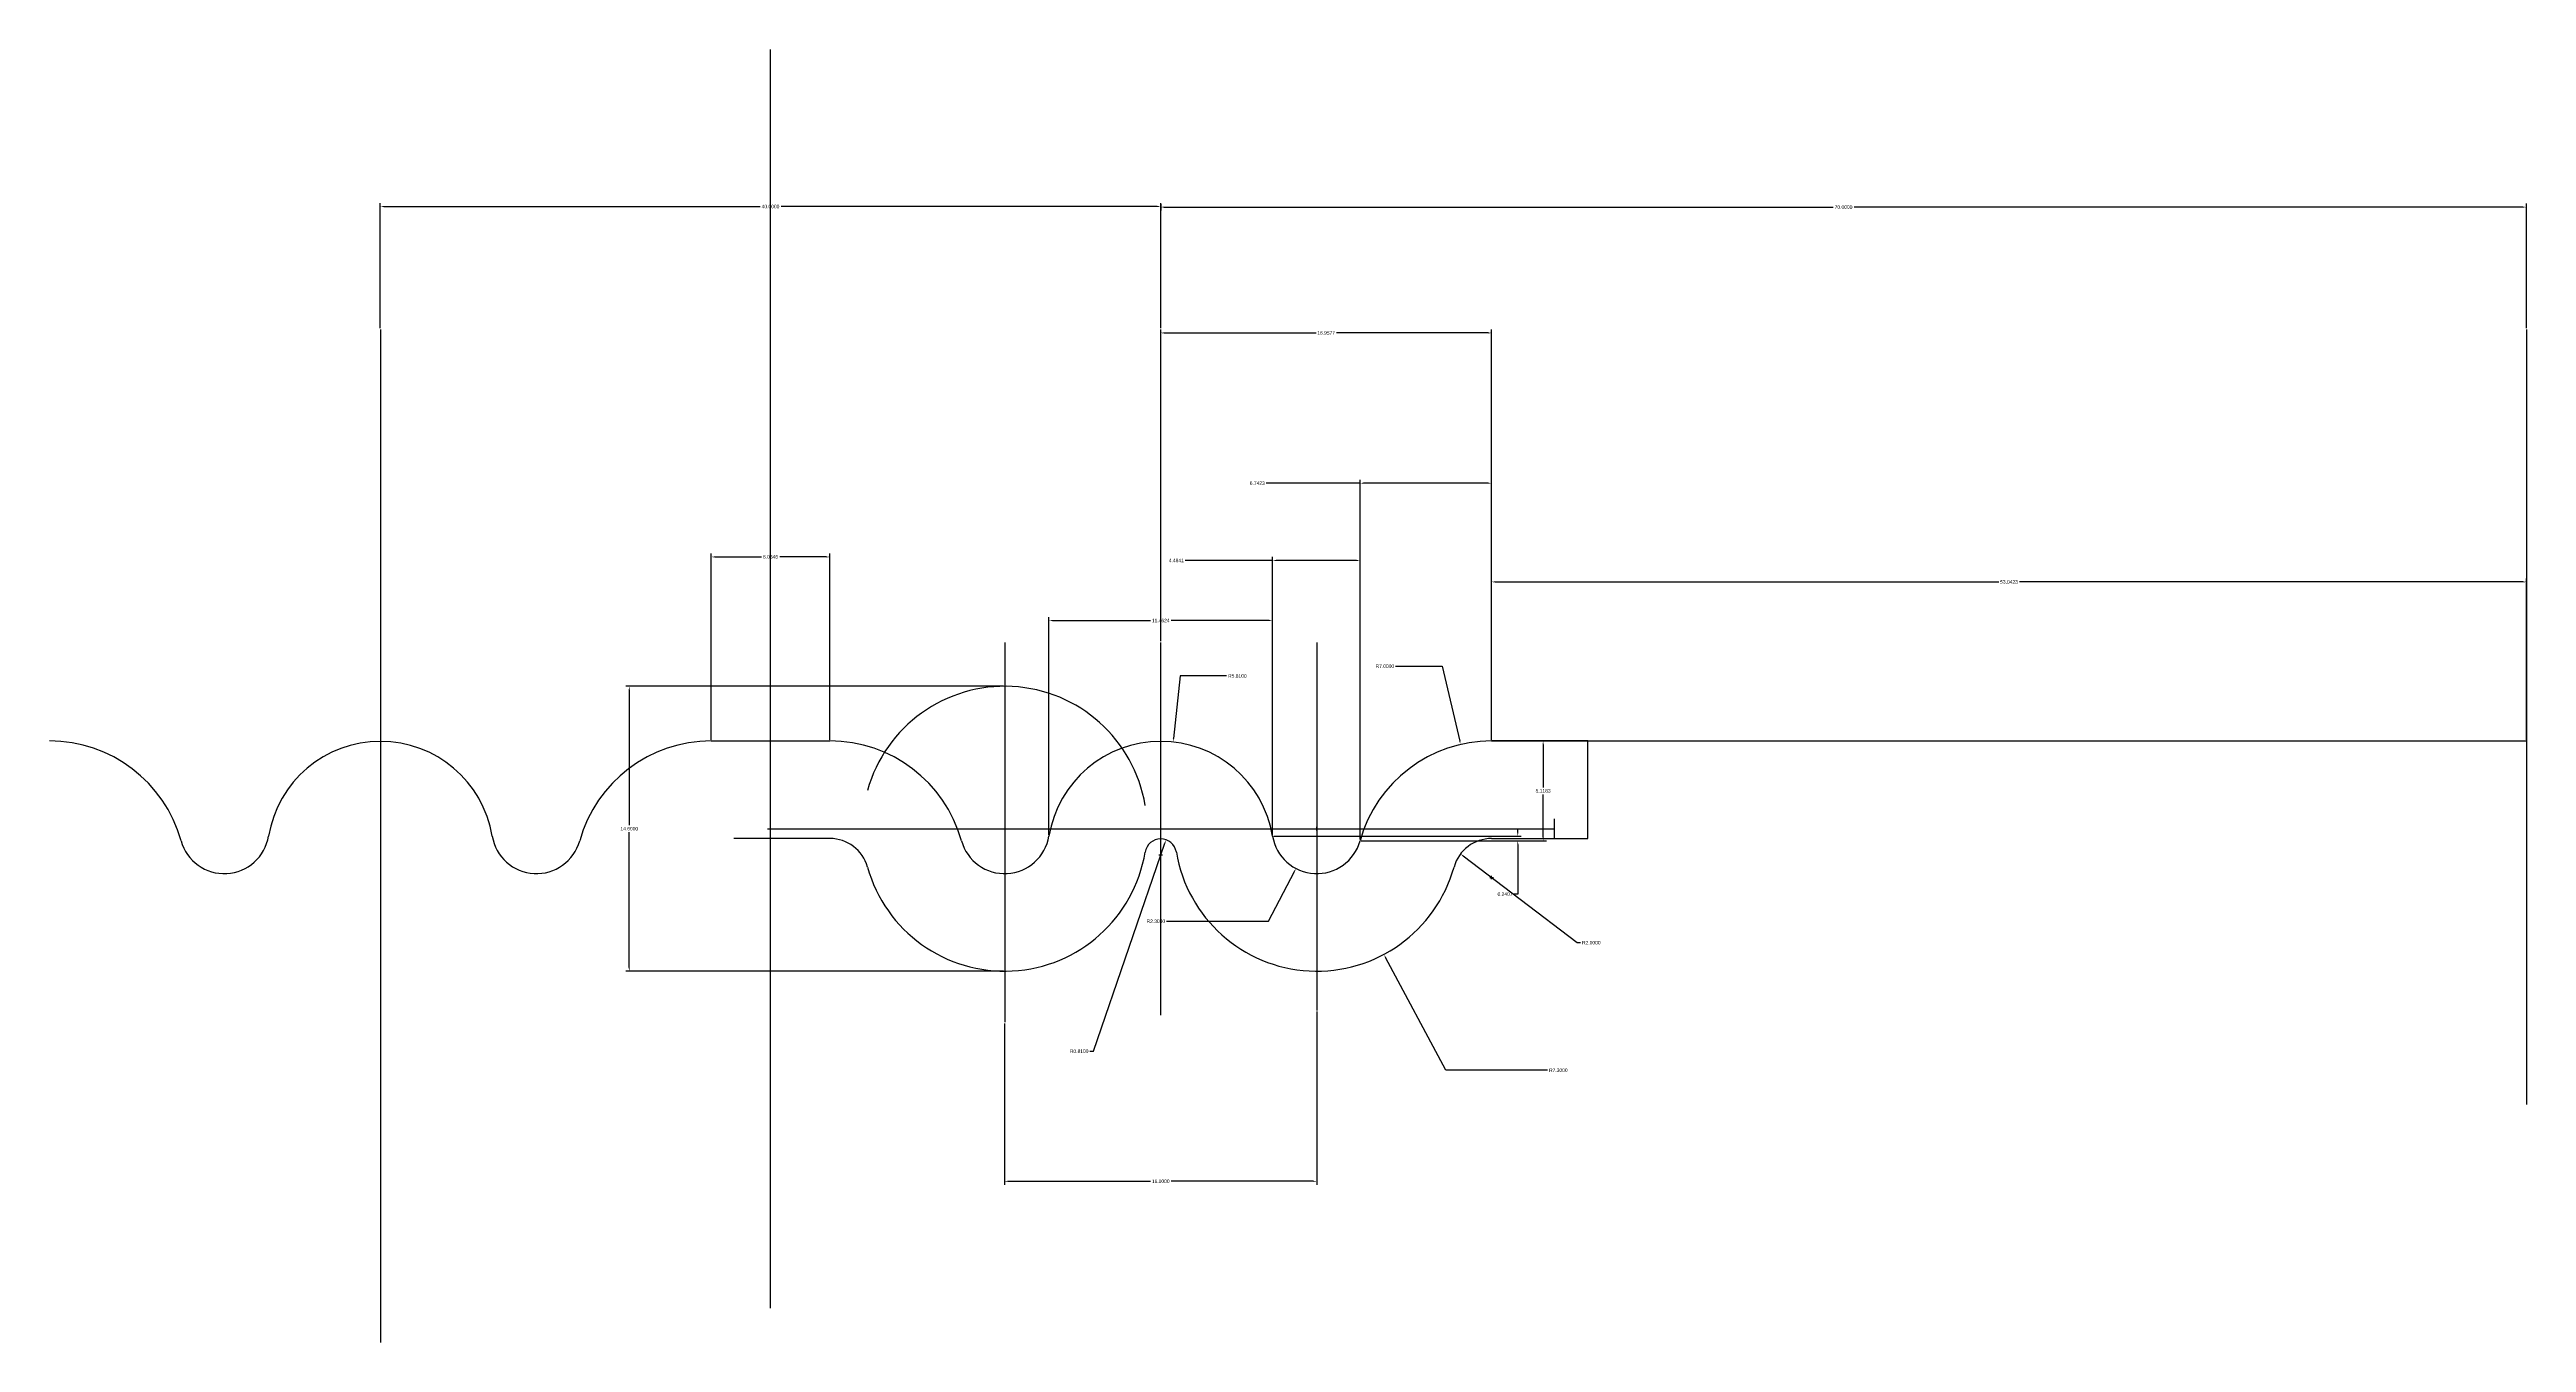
# Model space of a CAD drawing. Header units: millimetres. Extents: x 1526 to 31626, y -4643 to 9189.
# Drawn here: x 10180.4 to 10307.4, y -1982.2 to -1916 of the extents above; entities that cross this region are included whole.
import ezdxf

# ---------------------------------------------------------------- set-up
doc = ezdxf.new("R2010")
doc.units = ezdxf.units.MM
doc.styles.get("Standard").update_dxf_attribs({"font": 'arial.ttf'})
doc.dimstyles.get("Standard").update_dxf_attribs({"dimtxt": 0.18, "dimasz": 0.18, "dimexe": 0.18, "dimexo": 0.0625, "dimgap": 0.09, "dimtad": 0, "dimtih": 1, "dimtoh": 1, "dimdec": 4, "dimzin": 0, "dimdsep": 46, "dimtxsty": 'Standard', "dimcen": 0.09, "dimadec": 0, "dimazin": 0, "dimtfac": 1, "dimtdec": 4, "dimtofl": 0, "dimtmove": 0, "dimatfit": 3, "dimfxl": 1, "dimtolj": 1, "dimtzin": 0, "dimarcsym": 0})

# ---------------------------------------------------------------- blocks, each defined once
blk = doc.blocks.new('*D1580')
at = {"color": 0, "lineweight": -2, "transparency": 16777216}
for p, q in [((10229.34, -1948.61), (10209.98, -1948.61)), ((10210.16, -1948.79), (10210.16, -1955.73)), ((10210.16, -1963.03), (10210.16, -1956.09)), ((10229.34, -1963.21), (10209.98, -1963.21))]:
    blk.add_line(p, q, dxfattribs=at)
at = {"color": 0, "transparency": 16777216}
for points in [[(10210.13, -1948.79), (10210.19, -1948.79), (10210.16, -1948.61)], [(10210.13, -1963.03), (10210.19, -1963.03), (10210.16, -1963.21)]]:
    blk.add_solid(points, dxfattribs=at)
at = {"layer": 'Defpoints', "color": 0, "transparency": 16777216}
for p in [(10229.4, -1948.61), (10210.16, -1963.21), (10229.4, -1963.21)]:
    blk.add_point(p, dxfattribs=at)
at = {"color": 0, "transparency": 16777216, "insert": (10210.16, -1955.91), "char_height": 0.18, "attachment_point": 5}
blk.add_mtext('\\A1;14.6000', dxfattribs=at)
blk = doc.blocks.new('*D1581')
at = {"color": 0, "lineweight": -2, "transparency": 16777216}
for p, q in [((10245.31, -1955.91), (10245.49, -1955.91)), ((10245.4, -1956), (10245.4, -1955.82)), ((10252.01, -1968.29), (10248.92, -1962.51)), ((10257.23, -1968.29), (10252.01, -1968.29))]:
    blk.add_line(p, q, dxfattribs=at)
at = {"color": 0, "transparency": 16777216}
blk.add_solid([(10248.95, -1962.5), (10248.9, -1962.52), (10248.84, -1962.35)], dxfattribs=at)
at = {"layer": 'Defpoints', "color": 0, "transparency": 16777216}
for p in [(10245.4, -1955.91), (10248.84, -1962.35)]:
    blk.add_point(p, dxfattribs=at)
at = {"color": 0, "transparency": 16777216, "insert": (10257.78, -1968.29), "char_height": 0.18, "attachment_point": 5}
blk.add_mtext('\\A1;R7.3000', dxfattribs=at)
blk = doc.blocks.new('*D1582')
at = {"color": 0, "lineweight": -2, "transparency": 16777216}
for p, q in [((10258.74, -1961.75), (10252.91, -1957.31)), ((10258.92, -1961.75), (10258.74, -1961.75))]:
    blk.add_line(p, q, dxfattribs=at)
at = {"color": 0, "transparency": 16777216}
blk.add_solid([(10252.93, -1957.28), (10252.89, -1957.33), (10252.77, -1957.2)], dxfattribs=at)
at = {"layer": 'Defpoints', "color": 0, "transparency": 16777216}
for p in [(10252.77, -1957.2), (10254.36, -1958.41)]:
    blk.add_point(p, dxfattribs=at)
at = {"color": 0, "transparency": 16777216, "insert": (10259.47, -1961.75), "char_height": 0.18, "attachment_point": 5}
blk.add_mtext('\\A1;R2.0000', dxfattribs=at)
blk = doc.blocks.new('*D1583')
at = {"color": 0, "lineweight": -2, "transparency": 16777216}
for p, q in [((10233.95, -1967.31), (10237.61, -1956.65)), ((10233.77, -1967.31), (10233.95, -1967.31))]:
    blk.add_line(p, q, dxfattribs=at)
at = {"color": 0, "transparency": 16777216}
blk.add_solid([(10237.58, -1956.64), (10237.64, -1956.66), (10237.67, -1956.48)], dxfattribs=at)
at = {"layer": 'Defpoints', "color": 0, "transparency": 16777216}
for p in [(10237.4, -1957.24), (10237.67, -1956.48)]:
    blk.add_point(p, dxfattribs=at)
at = {"color": 0, "transparency": 16777216, "insert": (10233.22, -1967.31), "char_height": 0.18, "attachment_point": 5}
blk.add_mtext('\\A1;R0.8100', dxfattribs=at)
blk = doc.blocks.new('*D1584')
at = {"color": 0, "lineweight": -2, "transparency": 16777216}
for p, q in [((10247.62, -1938.2), (10242.81, -1938.2)), ((10247.62, -1956.47), (10247.62, -1938.02)), ((10254.18, -1938.2), (10247.8, -1938.2)), ((10254.36, -1951.35), (10254.36, -1938.02))]:
    blk.add_line(p, q, dxfattribs=at)
at = {"color": 0, "transparency": 16777216}
for points in [[(10247.8, -1938.17), (10247.8, -1938.23), (10247.62, -1938.2)], [(10254.18, -1938.17), (10254.18, -1938.23), (10254.36, -1938.2)]]:
    blk.add_solid(points, dxfattribs=at)
at = {"layer": 'Defpoints', "color": 0, "transparency": 16777216}
for p in [(10247.62, -1938.2), (10254.36, -1951.41), (10247.62, -1956.53)]:
    blk.add_point(p, dxfattribs=at)
at = {"color": 0, "transparency": 16777216, "insert": (10242.35, -1938.2), "char_height": 0.18, "attachment_point": 5}
blk.add_mtext('\\A1;6.7423', dxfattribs=at)
blk = doc.blocks.new('*D1585')
at = {"color": 0, "lineweight": -2, "transparency": 16777216}
for p, q in [((10254.42, -1951.41), (10257.18, -1951.41)), ((10257, -1951.59), (10257, -1953.79)), ((10257, -1956.35), (10257, -1954.15)), ((10247.68, -1956.53), (10257.18, -1956.53))]:
    blk.add_line(p, q, dxfattribs=at)
at = {"color": 0, "transparency": 16777216}
for points in [[(10256.97, -1951.59), (10257.03, -1951.59), (10257, -1951.41)], [(10256.97, -1956.35), (10257.03, -1956.35), (10257, -1956.53)]]:
    blk.add_solid(points, dxfattribs=at)
at = {"layer": 'Defpoints', "color": 0, "transparency": 16777216}
for p in [(10254.36, -1951.41), (10247.62, -1956.53), (10257, -1956.53)]:
    blk.add_point(p, dxfattribs=at)
at = {"color": 0, "transparency": 16777216, "insert": (10257, -1953.97), "char_height": 0.18, "attachment_point": 5}
blk.add_mtext('\\A1;5.1183', dxfattribs=at)
blk = doc.blocks.new('*D1586')
at = {"color": 0, "lineweight": -2, "transparency": 16777216}
for p, q in [((10243.13, -1942.16), (10238.65, -1942.16)), ((10243.13, -1956.23), (10243.13, -1941.98)), ((10247.44, -1942.16), (10243.31, -1942.16)), ((10247.62, -1956.47), (10247.62, -1941.98))]:
    blk.add_line(p, q, dxfattribs=at)
at = {"color": 0, "transparency": 16777216}
for points in [[(10243.31, -1942.13), (10243.31, -1942.19), (10243.13, -1942.16)], [(10247.44, -1942.13), (10247.44, -1942.19), (10247.62, -1942.16)]]:
    blk.add_solid(points, dxfattribs=at)
at = {"layer": 'Defpoints', "color": 0, "transparency": 16777216}
for p in [(10243.13, -1942.16), (10243.13, -1956.29), (10247.62, -1956.53)]:
    blk.add_point(p, dxfattribs=at)
at = {"color": 0, "transparency": 16777216, "insert": (10238.2, -1942.16), "char_height": 0.18, "attachment_point": 5}
blk.add_mtext('\\A1;4.4841', dxfattribs=at)
blk = doc.blocks.new('*D1587')
at = {"color": 0, "lineweight": -2, "transparency": 16777216}
for p, q in [((10243.2, -1956.29), (10255.88, -1956.29)), ((10255.7, -1956.11), (10255.7, -1955.93)), ((10247.68, -1956.53), (10255.88, -1956.53)), ((10255.7, -1956.71), (10255.7, -1959.26)), ((10255.7, -1959.26), (10255.52, -1959.26))]:
    blk.add_line(p, q, dxfattribs=at)
at = {"color": 0, "transparency": 16777216}
for points in [[(10255.67, -1956.11), (10255.73, -1956.11), (10255.7, -1956.29)], [(10255.67, -1956.71), (10255.73, -1956.71), (10255.7, -1956.53)]]:
    blk.add_solid(points, dxfattribs=at)
at = {"layer": 'Defpoints', "color": 0, "transparency": 16777216}
for p in [(10243.13, -1956.29), (10255.7, -1956.29), (10247.62, -1956.53)]:
    blk.add_point(p, dxfattribs=at)
at = {"color": 0, "transparency": 16777216, "insert": (10255.05, -1959.26), "char_height": 0.18, "attachment_point": 5}
blk.add_mtext('\\A1;0.2407', dxfattribs=at)
blk = doc.blocks.new('*D1588')
at = {"color": 0, "lineweight": -2, "transparency": 16777216}
for p, q in [((10231.67, -1956.23), (10231.67, -1945.06)), ((10231.85, -1945.24), (10236.88, -1945.24)), ((10242.95, -1945.24), (10237.93, -1945.24)), ((10243.13, -1956.23), (10243.13, -1945.06))]:
    blk.add_line(p, q, dxfattribs=at)
at = {"color": 0, "transparency": 16777216}
for points in [[(10231.85, -1945.21), (10231.85, -1945.27), (10231.67, -1945.24)], [(10242.95, -1945.21), (10242.95, -1945.27), (10243.13, -1945.24)]]:
    blk.add_solid(points, dxfattribs=at)
at = {"layer": 'Defpoints', "color": 0, "transparency": 16777216}
for p in [(10231.67, -1945.24), (10231.67, -1956.29), (10243.13, -1956.29)]:
    blk.add_point(p, dxfattribs=at)
at = {"color": 0, "transparency": 16777216, "insert": (10237.4, -1945.24), "char_height": 0.18, "attachment_point": 5}
blk.add_mtext('\\A1;11.4624', dxfattribs=at)
blk = doc.blocks.new('*D1589')
at = {"color": 0, "lineweight": -2, "transparency": 16777216}
for p, q in [((10237.4, -1946.3), (10237.4, -1930.32)), ((10237.58, -1930.5), (10245.36, -1930.5)), ((10254.18, -1930.5), (10246.41, -1930.5)), ((10254.36, -1951.35), (10254.36, -1930.32))]:
    blk.add_line(p, q, dxfattribs=at)
at = {"color": 0, "transparency": 16777216}
for points in [[(10237.58, -1930.47), (10237.58, -1930.53), (10237.4, -1930.5)], [(10254.18, -1930.47), (10254.18, -1930.53), (10254.36, -1930.5)]]:
    blk.add_solid(points, dxfattribs=at)
at = {"layer": 'Defpoints', "color": 0, "transparency": 16777216}
for p in [(10254.36, -1930.5), (10237.4, -1946.36), (10254.36, -1951.41)]:
    blk.add_point(p, dxfattribs=at)
at = {"color": 0, "transparency": 16777216, "insert": (10245.88, -1930.5), "char_height": 0.18, "attachment_point": 5}
blk.add_mtext('\\A1;16.9577', dxfattribs=at)
blk = doc.blocks.new('*D1590')
at = {"color": 0, "lineweight": -2, "transparency": 16777216}
for p, q in [((10249.44, -1947.58), (10251.83, -1947.58)), ((10251.83, -1947.58), (10252.73, -1951.42)), ((10254.27, -1958.41), (10254.45, -1958.41)), ((10254.36, -1958.5), (10254.36, -1958.32))]:
    blk.add_line(p, q, dxfattribs=at)
at = {"color": 0, "transparency": 16777216}
blk.add_solid([(10252.75, -1951.41), (10252.7, -1951.43), (10252.77, -1951.59)], dxfattribs=at)
at = {"layer": 'Defpoints', "color": 0, "transparency": 16777216}
for p in [(10252.77, -1951.59), (10254.36, -1958.41)]:
    blk.add_point(p, dxfattribs=at)
at = {"color": 0, "transparency": 16777216, "insert": (10248.89, -1947.58), "char_height": 0.18, "attachment_point": 5}
blk.add_mtext('\\A1;R7.0000', dxfattribs=at)
blk = doc.blocks.new('*D1591')
at = {"color": 0, "lineweight": -2, "transparency": 16777216}
for p, q in [((10245.31, -1955.91), (10245.49, -1955.91)), ((10245.4, -1956), (10245.4, -1955.82)), ((10242.92, -1960.65), (10244.25, -1958.11)), ((10237.69, -1960.65), (10242.92, -1960.65))]:
    blk.add_line(p, q, dxfattribs=at)
at = {"color": 0, "transparency": 16777216}
blk.add_solid([(10244.22, -1958.09), (10244.28, -1958.12), (10244.33, -1957.95)], dxfattribs=at)
at = {"layer": 'Defpoints', "color": 0, "transparency": 16777216}
for p in [(10245.4, -1955.91), (10244.33, -1957.95)]:
    blk.add_point(p, dxfattribs=at)
at = {"color": 0, "transparency": 16777216, "insert": (10237.15, -1960.65), "char_height": 0.18, "attachment_point": 5}
blk.add_mtext('\\A1;R2.3000', dxfattribs=at)
blk = doc.blocks.new('*D1592')
at = {"color": 0, "lineweight": -2, "transparency": 16777216}
for p, q in [((10238.39, -1948.08), (10238.05, -1951.29)), ((10240.78, -1948.08), (10238.39, -1948.08)), ((10237.31, -1957.24), (10237.49, -1957.24)), ((10237.4, -1957.33), (10237.4, -1957.15))]:
    blk.add_line(p, q, dxfattribs=at)
at = {"color": 0, "transparency": 16777216}
blk.add_solid([(10238.02, -1951.28), (10238.08, -1951.29), (10238.03, -1951.47)], dxfattribs=at)
at = {"layer": 'Defpoints', "color": 0, "transparency": 16777216}
for p in [(10238.03, -1951.47), (10237.4, -1957.24)]:
    blk.add_point(p, dxfattribs=at)
at = {"color": 0, "transparency": 16777216, "insert": (10241.33, -1948.08), "char_height": 0.18, "attachment_point": 5}
blk.add_mtext('\\A1;R5.8100', dxfattribs=at)
blk = doc.blocks.new('*D1593')
at = {"color": 0, "lineweight": -2, "transparency": 16777216}
for p, q in [((10245.4, -1965.28), (10245.4, -1974.16)), ((10229.4, -1965.89), (10229.4, -1974.16)), ((10229.58, -1973.98), (10236.88, -1973.98)), ((10245.22, -1973.98), (10237.93, -1973.98))]:
    blk.add_line(p, q, dxfattribs=at)
at = {"color": 0, "transparency": 16777216}
for points in [[(10229.58, -1973.95), (10229.58, -1974.01), (10229.4, -1973.98)], [(10245.22, -1973.95), (10245.22, -1974.01), (10245.4, -1973.98)]]:
    blk.add_solid(points, dxfattribs=at)
at = {"layer": 'Defpoints', "color": 0, "transparency": 16777216}
for p in [(10245.4, -1965.22), (10229.4, -1965.83), (10245.4, -1973.98)]:
    blk.add_point(p, dxfattribs=at)
at = {"color": 0, "transparency": 16777216, "insert": (10237.4, -1973.98), "char_height": 0.18, "attachment_point": 5}
blk.add_mtext('\\A1;16.0000', dxfattribs=at)
blk = doc.blocks.new('*D1594')
at = {"color": 0, "lineweight": -2, "transparency": 16777216}
for p, q in [((10254.36, -1951.35), (10254.36, -1943.08)), ((10254.54, -1943.26), (10280.35, -1943.26)), ((10307.22, -1943.26), (10281.42, -1943.26)), ((10307.4, -1951.35), (10307.4, -1943.08))]:
    blk.add_line(p, q, dxfattribs=at)
at = {"color": 0, "transparency": 16777216}
for points in [[(10254.54, -1943.23), (10254.54, -1943.29), (10254.36, -1943.26)], [(10307.22, -1943.23), (10307.22, -1943.29), (10307.4, -1943.26)]]:
    blk.add_solid(points, dxfattribs=at)
at = {"layer": 'Defpoints', "color": 0, "transparency": 16777216}
for p in [(10307.4, -1943.26), (10254.36, -1951.41), (10307.4, -1951.41)]:
    blk.add_point(p, dxfattribs=at)
at = {"color": 0, "transparency": 16777216, "insert": (10280.88, -1943.26), "char_height": 0.18, "attachment_point": 5}
blk.add_mtext('\\A1;53.0423', dxfattribs=at)
blk = doc.blocks.new('*D1595')
at = {"color": 0, "lineweight": -2, "transparency": 16777216}
for p, q in [((10197.4, -1930.26), (10197.4, -1923.84)), ((10197.58, -1924.02), (10216.87, -1924.02)), ((10237.22, -1924.02), (10217.94, -1924.02)), ((10237.4, -1930.26), (10237.4, -1923.84))]:
    blk.add_line(p, q, dxfattribs=at)
at = {"color": 0, "transparency": 16777216}
for points in [[(10197.58, -1923.99), (10197.58, -1924.05), (10197.4, -1924.02)], [(10237.22, -1923.99), (10237.22, -1924.05), (10237.4, -1924.02)]]:
    blk.add_solid(points, dxfattribs=at)
at = {"layer": 'Defpoints', "color": 0, "transparency": 16777216}
for p in [(10237.4, -1924.02), (10197.4, -1930.32), (10237.4, -1930.32)]:
    blk.add_point(p, dxfattribs=at)
at = {"color": 0, "transparency": 16777216, "insert": (10217.4, -1924.02), "char_height": 0.18, "attachment_point": 5}
blk.add_mtext('\\A1;40.0000', dxfattribs=at)
blk = doc.blocks.new('*D1596')
at = {"color": 0, "lineweight": -2, "transparency": 16777216}
for p, q in [((10237.4, -1923.9), (10237.4, -1924.23)), ((10237.58, -1924.05), (10271.87, -1924.05)), ((10307.22, -1924.05), (10272.94, -1924.05)), ((10307.4, -1930.26), (10307.4, -1923.87))]:
    blk.add_line(p, q, dxfattribs=at)
at = {"color": 0, "transparency": 16777216}
for points in [[(10237.58, -1924.02), (10237.58, -1924.08), (10237.4, -1924.05)], [(10307.22, -1924.02), (10307.22, -1924.08), (10307.4, -1924.05)]]:
    blk.add_solid(points, dxfattribs=at)
at = {"layer": 'Defpoints', "color": 0, "transparency": 16777216}
for p in [(10237.4, -1923.84), (10307.4, -1924.05), (10307.4, -1930.32)]:
    blk.add_point(p, dxfattribs=at)
at = {"color": 0, "transparency": 16777216, "insert": (10272.4, -1924.05), "char_height": 0.18, "attachment_point": 5}
blk.add_mtext('\\A1;70.0000', dxfattribs=at)
blk = doc.blocks.new('*D1597')
at = {"color": 0, "lineweight": -2, "transparency": 16777216}
for p, q in [((10214.36, -1951.35), (10214.36, -1941.8)), ((10214.54, -1941.98), (10216.94, -1941.98)), ((10220.26, -1941.98), (10217.87, -1941.98)), ((10220.44, -1951.35), (10220.44, -1941.8))]:
    blk.add_line(p, q, dxfattribs=at)
at = {"color": 0, "transparency": 16777216}
for points in [[(10214.54, -1941.95), (10214.54, -1942.01), (10214.36, -1941.98)], [(10220.26, -1941.95), (10220.26, -1942.01), (10220.44, -1941.98)]]:
    blk.add_solid(points, dxfattribs=at)
at = {"layer": 'Defpoints', "color": 0, "transparency": 16777216}
for p in [(10220.44, -1941.98), (10214.36, -1951.41), (10220.44, -1951.41)]:
    blk.add_point(p, dxfattribs=at)
at = {"color": 0, "transparency": 16777216, "insert": (10217.4, -1941.98), "char_height": 0.18, "attachment_point": 5}
blk.add_mtext('\\A1;6.0846', dxfattribs=at)

msp = doc.modelspace()

# ---------------------------------------------------------------- linework, layer by layer
for p, q in [((10217.40266, -1980.48137), (10217.40266, -1915.97447)), ((10197.40266, -1930.32394), (10197.40266, -1982.23932)), ((10307.40266, -1930.32394), (10307.40266, -1970.04747)), ((10229.40266, -1946.36332), (10229.40266, -1965.82758)), ((10237.40266, -1965.45695), (10237.40266, -1946.36332)), ((10245.40266, -1946.36332), (10245.40266, -1965.21957)), ((10254.36034, -1951.41013), (10307.40266, -1951.41013)), ((10259.2927, -1956.41013), (10259.2927, -1951.41013)), ((10217.24209, -1955.91013), (10257.56323, -1955.91013)), ((10257.56323, -1955.41013), (10257.56323, -1956.41013))]:
    msp.add_line(p, q)
at = {"color": 3}
for p, q in [((10214.36034, -1951.41013), (10220.44498, -1951.41013)), ((10259.2927, -1951.41013), (10254.36034, -1951.41013))]:
    msp.add_line(p, q, dxfattribs=at)
at = {"color": 1}
for p, q in [((10220.44498, -1956.41013), (10215.51262, -1956.41013)), ((10254.36034, -1956.41013), (10259.2927, -1956.41013))]:
    msp.add_line(p, q, dxfattribs=at)
msp.add_arc((10229.40266, -1955.91013), 7.3, 9.4474728, 164.4061043)
at = {"color": 3}
for centre, radius, start, end in [((10180.44498, -1958.41013), 7, 15.5938957, 90), ((10197.40266, -1957.24134), 5.81, 9.4474728, 170.5525272), ((10214.36034, -1958.41013), 7, 90, 164.4061043), ((10220.44498, -1958.41013), 7, 15.5938957, 90), ((10237.40266, -1957.24134), 5.81, 9.4474728, 170.5525272), ((10254.36034, -1958.41013), 7, 90, 164.4061043), ((10189.40266, -1955.91013), 2.3, 195.5938957, 350.5525272), ((10205.40266, -1955.91013), 2.3, 189.4474728, 344.4061043), ((10229.40266, -1955.91013), 2.3, 195.5938957, 350.5525272), ((10245.40266, -1955.91013), 2.3, 189.4474728, 344.4061043)]:
    msp.add_arc(centre, radius, start, end, dxfattribs=at)
at = {"color": 1}
for centre, radius, start, end in [((10220.44498, -1958.41013), 2, 15.5938957, 90), ((10254.36034, -1958.41013), 2, 90, 164.4061043), ((10229.40266, -1955.91013), 7.3, 195.5938957, 350.5525272), ((10237.40266, -1957.24134), 0.81, 9.4474728, 170.5525272), ((10245.40266, -1955.91013), 7.3, 189.4474728, 344.4061043)]:
    msp.add_arc(centre, radius, start, end, dxfattribs=at)

# ---------------------------------------------------------------- dimensions: what is measured, and where the dimension line sits
at = {"color": 3}
for base, p1, p2, picture, middle in [((10237.40266, -1924.01536), (10197.40266, -1930.32394), (10237.40266, -1930.32394), '*D1595', (10217.40266, -1924.01536)), ((10307.40266, -1924.05229), (10237.40266, -1923.83536), (10307.40266, -1930.32394), '*D1596', (10272.40266, -1924.05229)), ((10220.44498, -1941.98357), (10214.36034, -1951.41013), (10220.44498, -1951.41013), '*D1597', (10217.40266, -1941.98357)), ((10307.40266, -1943.2553), (10254.36034, -1951.41013), (10307.40266, -1951.41013), '*D1594', (10280.8815, -1943.2553))]:
    dim = msp.add_linear_dim(base=base, p1=p1, p2=p2, dimstyle='Standard', dxfattribs=at)
    dim.commit()
    dim.dimension.update_dxf_attribs({"geometry": picture, "text_midpoint": middle})
for base, p1, p2, picture, middle in [((10254.36034, -1930.50394), (10237.40266, -1946.36332), (10254.36034, -1951.41013), '*D1589', (10245.8815, -1930.50394)), ((10245.40266, -1973.98276), (10229.40266, -1965.82758), (10245.40266, -1965.21957), '*D1593', (10237.40266, -1973.98276))]:
    dim = msp.add_linear_dim(base=base, p1=p1, p2=p2, dimstyle='Standard')
    dim.commit()
    dim.dimension.update_dxf_attribs({"geometry": picture, "text_midpoint": middle})
for base, p1, p2, picture, middle in [((10247.618, -1938.20196), (10254.36034, -1951.41013), (10247.618, -1956.52841), '*D1584', (10242.348, -1938.20196)), ((10243.133855, -1942.156056), (10247.617999, -1956.528413), (10243.133855, -1956.287663), '*D1586', (10238.197188, -1942.156056)), ((10231.67146, -1945.23792), (10243.13385, -1956.28766), (10231.67146, -1956.28766), '*D1588', (10237.40266, -1945.23792))]:
    dim = msp.add_linear_dim(base=base, p1=p1, p2=p2, dimstyle='Standard', dxfattribs=at)
    dim.commit()
    dim.dimension.update_dxf_attribs({"geometry": picture, "text_midpoint": middle, "dimtype": 160})
for center, mpoint, picture, middle in [((10254.36034, -1958.41013), (10252.76638, -1951.59403), '*D1590', (10248.89063, -1947.57825)), ((10237.40266, -1957.24134), (10238.02771, -1951.46506), '*D1592', (10241.33056, -1948.08102)), ((10245.40266, -1955.91013), (10244.33437, -1957.94698), '*D1591', (10237.14507, -1960.6531))]:
    dim = msp.add_radius_dim(center=center, mpoint=mpoint, dimstyle='Standard', dxfattribs=at)
    dim.commit()
    dim.dimension.update_dxf_attribs({"geometry": picture, "text_midpoint": middle, "dimtype": 164})
dim = msp.add_linear_dim(base=(10210.15717, -1963.21013), p1=(10229.40266, -1948.61013), p2=(10229.40266, -1963.21013), angle=90, dimstyle='Standard')
dim.commit()
dim.dimension.update_dxf_attribs({"geometry": '*D1580', "text_midpoint": (10210.15717, -1955.91013), "dimtype": 160})
for base, p1, p2, picture, middle in [((10256.99751, -1956.52841), (10254.36034, -1951.41013), (10247.618, -1956.52841), '*D1585', (10256.99751, -1953.96927)), ((10255.6952857, -1956.2876629), (10247.6179986, -1956.5284128), (10243.1338549, -1956.2876629), '*D1587', (10255.0516568, -1959.2646463))]:
    dim = msp.add_linear_dim(base=base, p1=p1, p2=p2, angle=90, dimstyle='Standard', dxfattribs=at)
    dim.commit()
    dim.dimension.update_dxf_attribs({"geometry": picture, "text_midpoint": middle, "dimtype": 160})
dim = msp.add_radius_dim(center=(10245.40266, -1955.91013), mpoint=(10248.8393, -1962.35059), dimstyle='Standard')
dim.commit()
dim.dimension.update_dxf_attribs({"geometry": '*D1581', "text_midpoint": (10257.77997, -1968.2926), "dimtype": 164})
for center, mpoint, picture, middle in [((10237.40266, -1957.24134), (10237.6653, -1956.4751), '*D1583', (10233.95078, -1967.31213)), ((10254.36034, -1958.41013), (10252.76992, -1957.19746), '*D1582', (10258.74159, -1961.7508))]:
    dim = msp.add_radius_dim(center=center, mpoint=mpoint, dimstyle='Standard', override={"dimtmove": 1})
    dim.commit()
    dim.dimension.update_dxf_attribs({"geometry": picture, "text_midpoint": middle, "dimtype": 164})

doc.saveas('drawing.dxf')
